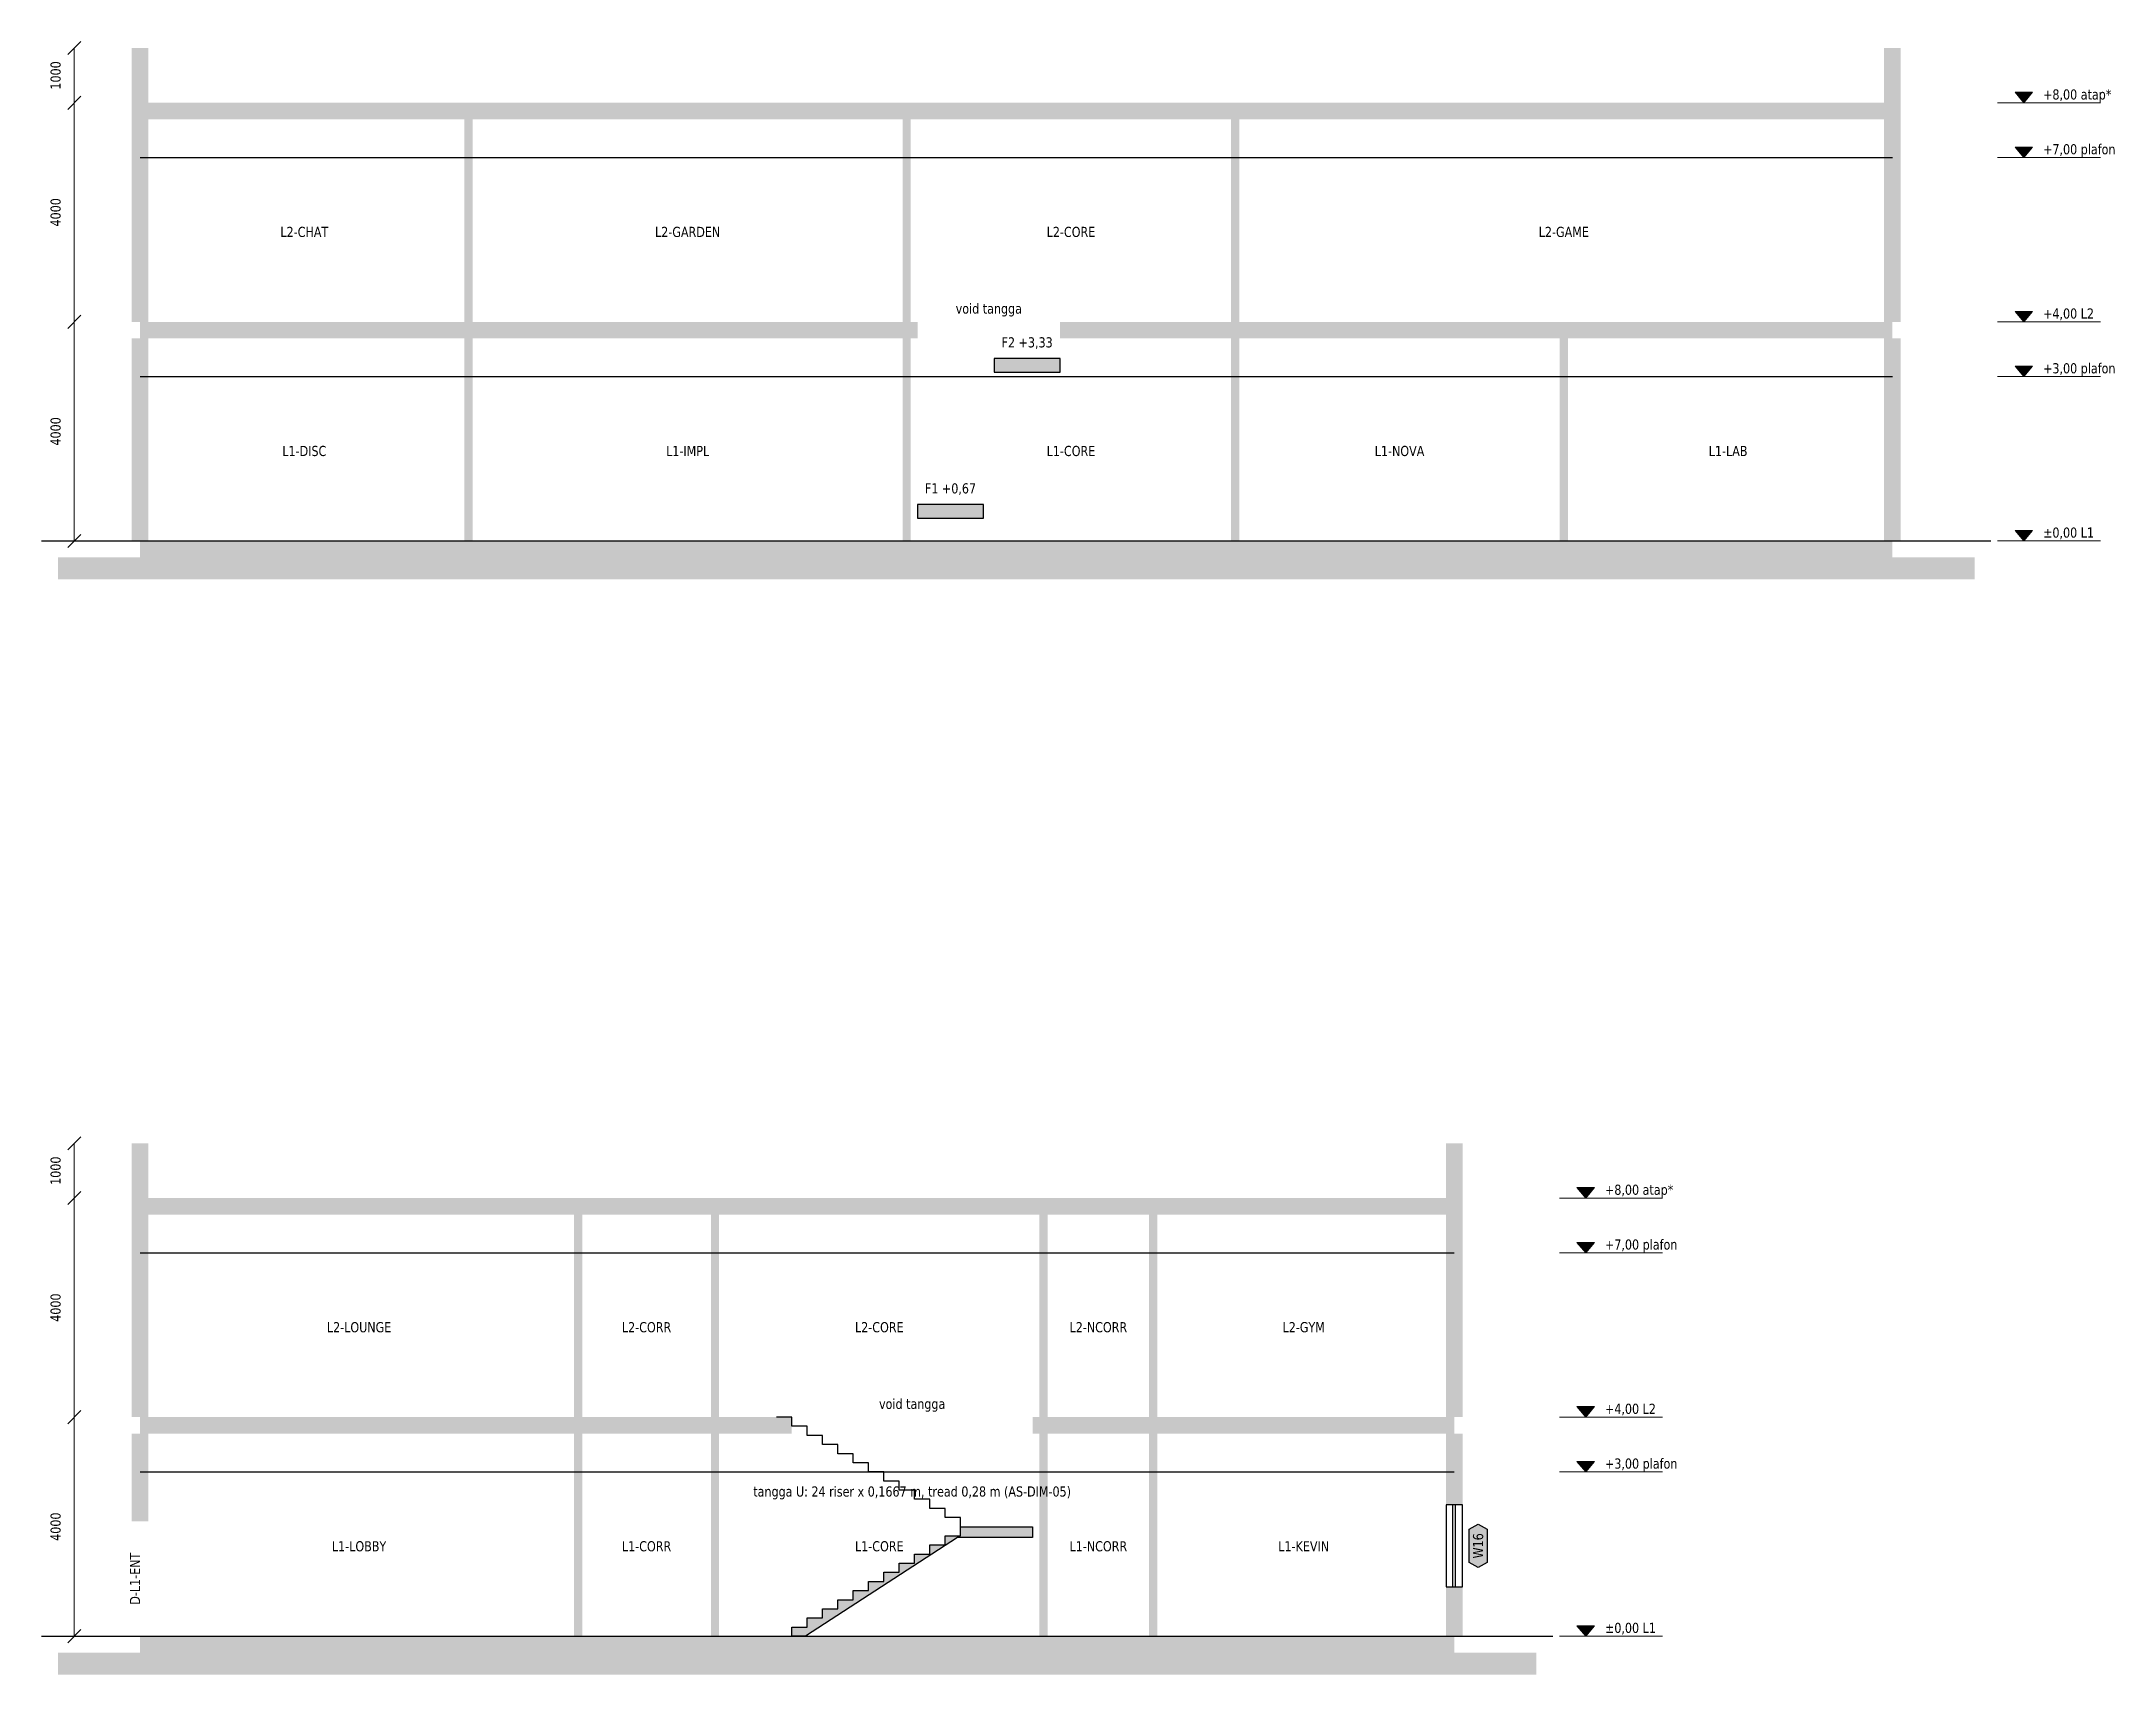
# Model space of a CAD drawing. Header units: millimetres. Extents: x -1800 to 93839, y -121500 to -90880.
# Drawn here: x -1800 to 36057, y -120700 to -90880 of the extents above; entities that cross this region are included whole.
import ezdxf
from ezdxf.enums import TextEntityAlignment as Align

# ---------------------------------------------------------------- set-up
doc = ezdxf.new("R2010")
doc.units = ezdxf.units.MM
doc.linetypes.add('DASHED', pattern=[1.524, 1.27, -0.254])
doc.layers.add('A-ANNO-DIMS', color=7, linetype='Continuous', lineweight=18, true_color=0x2f4238)
doc.layers.add('A-ANNO-NOTE', color=7, linetype='Continuous', lineweight=18, true_color=0x22302a)
for name, color, linetype in [('A-SECT-CLNG', 7, 'Continuous'), ('A-SECT-GLAZ', 7, 'Continuous'), ('A-SECT-GRND', 7, 'Continuous'), ('A-SECT-IDEN', 7, 'Continuous'), ('A-SECT-SLAB', 7, 'Continuous'), ('A-SECT-STRS', 7, 'Continuous'), ('A-SECT-WALL', 7, 'Continuous')]:
    doc.layers.add(name, color=color, linetype=linetype)
doc.styles.add('KR-SANS', font='DejaVuSans.ttf', dxfattribs={"width": 0.8})

msp = doc.modelspace()

# ---------------------------------------------------------------- texts
at = {"layer": 'A-ANNO-DIMS', "true_color": 0x2f4238, "style": 'KR-SANS', "width": 0.8}
for s, p in [('1000', (-1450, -91500)), ('4000', (-1450, -94000)), ('4000', (-1450, -98000)), ('1000', (-1450, -111500)), ('4000', (-1450, -114000)), ('4000', (-1450, -118000))]:
    msp.add_text(s, height=185.2, rotation=90, dxfattribs=at).set_placement(p, align=Align.CENTER)
at = {"layer": 'A-ANNO-NOTE', "true_color": 0x22302a, "style": 'KR-SANS', "width": 0.8}
for s, height, p in [('+8,00 atap*', 185.21, (34752, -91940)), ('+7,00 plafon', 185.21, (34752, -92940)), ('+4,00 L2', 185.2, (34752, -95940)), ('+3,00 plafon', 185.21, (34752, -96940)), ('±0,00 L1', 185.2, (34752, -99940)), ('+8,00 atap*', 185.21, (26752, -111940)), ('+7,00 plafon', 185.21, (26752, -112940)), ('+4,00 L2', 185.2, (26752, -115940)), ('+3,00 plafon', 185.21, (26752, -116940)), ('±0,00 L1', 185.2, (26752, -119940))]:
    msp.add_text(s, height=height, dxfattribs=at).set_placement(p)
at = {"layer": 'A-SECT-IDEN', "true_color": 0x1f4d3a, "style": 'KR-SANS', "width": 0.8}
for s, p in [('L2-CHAT', (3000, -94450)), ('L2-GARDEN', (10000, -94450)), ('L2-CORE', (17000, -94450)), ('L2-GAME', (26000, -94450)), ('L1-DISC', (3000, -98450)), ('L1-IMPL', (10000, -98450)), ('L1-CORE', (17000, -98450)), ('L1-NOVA', (23000, -98450)), ('L1-LAB', (29000, -98450)), ('L2-LOUNGE', (4000, -114450)), ('L2-CORR', (9250, -114450)), ('L2-CORE', (13500, -114450)), ('L2-NCORR', (17500, -114450)), ('L2-GYM', (21250, -114450)), ('L1-LOBBY', (4000, -118450)), ('L1-CORR', (9250, -118450)), ('L1-CORE', (13500, -118450)), ('L1-NCORR', (17500, -118450)), ('L1-KEVIN', (21250, -118450))]:
    msp.add_text(s, height=185.2, dxfattribs=at).set_placement(p, align=Align.CENTER)
at = {"layer": 'A-SECT-IDEN', "true_color": 0xb5532f, "style": 'KR-SANS', "width": 0.8}
for s, height, p in [('void tangga', 185.21, (15500, -95850)), ('F2 +3,33', 185.2, (16200, -96467)), ('F1 +0,67', 185.2, (14800, -99133)), ('void tangga', 185.21, (14100, -115850)), ('tangga U: 24 riser x 0,1667 m, tread 0,28 m (AS-DIM-05)', 185.21, (14100, -117450))]:
    msp.add_text(s, height=height, dxfattribs=at).set_placement(p, align=Align.CENTER)
at = {"layer": 'A-SECT-IDEN', "true_color": 0x22302a, "style": 'KR-SANS', "width": 0.8}
for s, p in [('D-L1-ENT', (0, -118950)), ('W16', (24527, -118350))]:
    msp.add_text(s, height=185.2, rotation=90, dxfattribs=at).set_placement(p, align=Align.CENTER)

# ---------------------------------------------------------------- hatches: boundary and pattern name
at = {"layer": 'A-ANNO-NOTE', "true_color": 0x1f4d3a}
h = msp.add_hatch(color=7, dxfattribs=at)
h.dxf.hatch_style = 1
h.paths.add_polyline_path([(34400, -92000), (34240, -91808), (34560, -91808)])
h = msp.add_hatch(color=7, dxfattribs=at)
h.dxf.hatch_style = 1
h.paths.add_polyline_path([(34400, -93000), (34240, -92808), (34560, -92808)])
h = msp.add_hatch(color=7, dxfattribs=at)
h.dxf.hatch_style = 1
h.paths.add_polyline_path([(34400, -96000), (34240, -95808), (34560, -95808)])
h = msp.add_hatch(color=7, dxfattribs=at)
h.dxf.hatch_style = 1
h.paths.add_polyline_path([(34400, -97000), (34240, -96808), (34560, -96808)])
h = msp.add_hatch(color=7, dxfattribs=at)
h.dxf.hatch_style = 1
h.paths.add_polyline_path([(34400, -100000), (34240, -99808), (34560, -99808)])
h = msp.add_hatch(color=7, dxfattribs=at)
h.dxf.hatch_style = 1
h.paths.add_polyline_path([(26400, -112000), (26240, -111808), (26560, -111808)])
h = msp.add_hatch(color=7, dxfattribs=at)
h.dxf.hatch_style = 1
h.paths.add_polyline_path([(26400, -113000), (26240, -112808), (26560, -112808)])
h = msp.add_hatch(color=7, dxfattribs=at)
h.dxf.hatch_style = 1
h.paths.add_polyline_path([(26400, -116000), (26240, -115808), (26560, -115808)])
h = msp.add_hatch(color=7, dxfattribs=at)
h.dxf.hatch_style = 1
h.paths.add_polyline_path([(26400, -117000), (26240, -116808), (26560, -116808)])
h = msp.add_hatch(color=7, dxfattribs=at)
h.dxf.hatch_style = 1
h.paths.add_polyline_path([(26400, -120000), (26240, -119808), (26560, -119808)])
at = {"layer": 'A-SECT-GRND', "true_color": 0xe8e2d6}
h = msp.add_hatch(color=7, dxfattribs=at)
h.dxf.hatch_style = 1
h.paths.add_polyline_path([(-1500, -100700), (33500, -100700), (33500, -100300), (-1500, -100300)])
h = msp.add_hatch(color=7, dxfattribs=at)
h.dxf.hatch_style = 1
h.paths.add_polyline_path([(-1500, -120700), (25500, -120700), (25500, -120300), (-1500, -120300)])
at = {"layer": 'A-SECT-IDEN', "true_color": 0xffffff}
h = msp.add_hatch(color=7, dxfattribs=at)
h.dxf.hatch_style = 1
h.paths.add_polyline_path([(24434, -118744), (24270, -118654), (24270, -118046), (24434, -117956), (24598, -118046), (24598, -118654)])
at = {"layer": 'A-SECT-SLAB', "true_color": 0x1f4d3a}
h = msp.add_hatch(color=7, dxfattribs=at)
h.dxf.hatch_style = 1
h.paths.add_polyline_path([(0, -92300), (32000, -92300), (32000, -92000), (0, -92000)])
h = msp.add_hatch(color=7, dxfattribs=at)
h.dxf.hatch_style = 1
h.paths.add_polyline_path([(0, -96300), (14200, -96300), (14200, -96000), (0, -96000)])
h = msp.add_hatch(color=7, dxfattribs=at)
h.dxf.hatch_style = 1
h.paths.add_polyline_path([(16800, -96300), (32000, -96300), (32000, -96000), (16800, -96000)])
at = {"layer": 'A-SECT-SLAB', "true_color": 0x7f938a}
h = msp.add_hatch(color=7, dxfattribs=at)
h.dxf.hatch_style = 1
h.paths.add_polyline_path([(0, -100300), (32000, -100300), (32000, -100000), (0, -100000)])
at = {"layer": 'A-SECT-SLAB', "true_color": 0x1f4d3a}
h = msp.add_hatch(color=7, dxfattribs=at)
h.dxf.hatch_style = 1
h.paths.add_polyline_path([(0, -112300), (24000, -112300), (24000, -112000), (0, -112000)])
h = msp.add_hatch(color=7, dxfattribs=at)
h.dxf.hatch_style = 1
h.paths.add_polyline_path([(0, -116300), (11900, -116300), (11900, -116000), (0, -116000)])
h = msp.add_hatch(color=7, dxfattribs=at)
h.dxf.hatch_style = 1
h.paths.add_polyline_path([(16300, -116300), (24000, -116300), (24000, -116000), (16300, -116000)])
at = {"layer": 'A-SECT-SLAB', "true_color": 0x7f938a}
h = msp.add_hatch(color=7, dxfattribs=at)
h.dxf.hatch_style = 1
h.paths.add_polyline_path([(0, -120300), (24000, -120300), (24000, -120000), (0, -120000)])
at = {"layer": 'A-SECT-STRS', "true_color": 0xe9c9bb}
h = msp.add_hatch(color=7, dxfattribs=at)
h.dxf.hatch_style = 1
h.paths.add_polyline_path([(15600, -96917), (16800, -96917), (16800, -96667), (15600, -96667)])
h = msp.add_hatch(color=7, dxfattribs=at)
h.dxf.hatch_style = 1
h.paths.add_polyline_path([(14200, -99583), (15400, -99583), (15400, -99333), (14200, -99333)])
h = msp.add_hatch(color=7, dxfattribs=at)
h.dxf.hatch_style = 1
h.paths.add_polyline_path([(11900, -120000), (11900, -120000), (11900, -119833), (12180, -119833), (12180, -119833), (12180, -119667), (12460, -119667), (12460, -119667), (12460, -119500), (12740, -119500), (12740, -119500), (12740, -119333), (13020, -119333), (13020, -119333), (13020, -119167), (13300, -119167), (13300, -119167), (13300, -119000), (13580, -119000), (13580, -119000), (13580, -118833), (13860, -118833), (13860, -118833), (13860, -118667), (14140, -118667), (14140, -118667), (14140, -118500), (14420, -118500), (14420, -118500), (14420, -118333), (14700, -118333), (14700, -118333), (14700, -118167), (14980, -118167), (14980, -118167), (14980, -118000), (15260, -118000), (16300, -118000), (16300, -118200), (14930, -118200), (12150, -120000)])
at = {"layer": 'A-SECT-WALL', "true_color": 0x1f4d3a}
h = msp.add_hatch(color=7, dxfattribs=at)
h.dxf.hatch_style = 1
h.paths.add_polyline_path([(-150, -96000), (150, -96000), (150, -91000), (-150, -91000)])
h = msp.add_hatch(color=7, dxfattribs=at)
h.dxf.hatch_style = 1
h.paths.add_polyline_path([(31850, -96000), (32150, -96000), (32150, -91000), (31850, -91000)])
h = msp.add_hatch(color=7, dxfattribs=at)
h.dxf.hatch_style = 1
h.paths.add_polyline_path([(5925, -96000), (6075, -96000), (6075, -92300), (5925, -92300)])
h = msp.add_hatch(color=7, dxfattribs=at)
h.dxf.hatch_style = 1
h.paths.add_polyline_path([(13925, -96000), (14075, -96000), (14075, -92300), (13925, -92300)])
h = msp.add_hatch(color=7, dxfattribs=at)
h.dxf.hatch_style = 1
h.paths.add_polyline_path([(19925, -96000), (20075, -96000), (20075, -92300), (19925, -92300)])
h = msp.add_hatch(color=7, dxfattribs=at)
h.dxf.hatch_style = 1
h.paths.add_polyline_path([(-150, -100000), (150, -100000), (150, -96300), (-150, -96300)])
h = msp.add_hatch(color=7, dxfattribs=at)
h.dxf.hatch_style = 1
h.paths.add_polyline_path([(5925, -100000), (6075, -100000), (6075, -96300), (5925, -96300)])
h = msp.add_hatch(color=7, dxfattribs=at)
h.dxf.hatch_style = 1
h.paths.add_polyline_path([(13925, -100000), (14075, -100000), (14075, -96300), (13925, -96300)])
h = msp.add_hatch(color=7, dxfattribs=at)
h.dxf.hatch_style = 1
h.paths.add_polyline_path([(19925, -100000), (20075, -100000), (20075, -96300), (19925, -96300)])
h = msp.add_hatch(color=7, dxfattribs=at)
h.dxf.hatch_style = 1
h.paths.add_polyline_path([(25925, -100000), (26075, -100000), (26075, -96300), (25925, -96300)])
h = msp.add_hatch(color=7, dxfattribs=at)
h.dxf.hatch_style = 1
h.paths.add_polyline_path([(31850, -100000), (32150, -100000), (32150, -96300), (31850, -96300)])
h = msp.add_hatch(color=7, dxfattribs=at)
h.dxf.hatch_style = 1
h.paths.add_polyline_path([(-150, -116000), (150, -116000), (150, -111000), (-150, -111000)])
h = msp.add_hatch(color=7, dxfattribs=at)
h.dxf.hatch_style = 1
h.paths.add_polyline_path([(23850, -116000), (24150, -116000), (24150, -111000), (23850, -111000)])
h = msp.add_hatch(color=7, dxfattribs=at)
h.dxf.hatch_style = 1
h.paths.add_polyline_path([(7925, -116000), (8075, -116000), (8075, -112300), (7925, -112300)])
h = msp.add_hatch(color=7, dxfattribs=at)
h.dxf.hatch_style = 1
h.paths.add_polyline_path([(10425, -116000), (10575, -116000), (10575, -112300), (10425, -112300)])
h = msp.add_hatch(color=7, dxfattribs=at)
h.dxf.hatch_style = 1
h.paths.add_polyline_path([(16425, -116000), (16575, -116000), (16575, -112300), (16425, -112300)])
h = msp.add_hatch(color=7, dxfattribs=at)
h.dxf.hatch_style = 1
h.paths.add_polyline_path([(18425, -116000), (18575, -116000), (18575, -112300), (18425, -112300)])
h = msp.add_hatch(color=7, dxfattribs=at)
h.dxf.hatch_style = 1
h.paths.add_polyline_path([(-150, -117900), (150, -117900), (150, -116300), (-150, -116300)])
h = msp.add_hatch(color=7, dxfattribs=at)
h.dxf.hatch_style = 1
h.paths.add_polyline_path([(7925, -120000), (8075, -120000), (8075, -116300), (7925, -116300)])
h = msp.add_hatch(color=7, dxfattribs=at)
h.dxf.hatch_style = 1
h.paths.add_polyline_path([(10425, -120000), (10575, -120000), (10575, -116300), (10425, -116300)])
h = msp.add_hatch(color=7, dxfattribs=at)
h.dxf.hatch_style = 1
h.paths.add_polyline_path([(16425, -120000), (16575, -120000), (16575, -116300), (16425, -116300)])
h = msp.add_hatch(color=7, dxfattribs=at)
h.dxf.hatch_style = 1
h.paths.add_polyline_path([(18425, -120000), (18575, -120000), (18575, -116300), (18425, -116300)])
h = msp.add_hatch(color=7, dxfattribs=at)
h.dxf.hatch_style = 1
h.paths.add_polyline_path([(23850, -117600), (24150, -117600), (24150, -116300), (23850, -116300)])
h = msp.add_hatch(color=7, dxfattribs=at)
h.dxf.hatch_style = 1
h.paths.add_polyline_path([(23850, -120000), (24150, -120000), (24150, -119100), (23850, -119100)])

# ---------------------------------------------------------------- linework, layer by layer
at = {"layer": 'A-ANNO-DIMS', "true_color": 0x2f4238}
for points in [[(-1320, -91120), (-1080, -90880)], [(-1200, -100000), (-1200, -91000)], [(-1320, -92120), (-1080, -91880)], [(-1320, -96120), (-1080, -95880)], [(-1320, -100120), (-1080, -99880)], [(-1320, -111120), (-1080, -110880)], [(-1200, -120000), (-1200, -111000)], [(-1320, -112120), (-1080, -111880)], [(-1320, -116120), (-1080, -115880)], [(-1320, -120120), (-1080, -119880)]]:
    msp.add_lwpolyline(points, dxfattribs=at)
at = {"layer": 'A-ANNO-NOTE', "true_color": 0x1f4d3a}
for points in [[(34400, -92000), (34240, -91808), (34560, -91808)], [(34400, -93000), (34240, -92808), (34560, -92808)], [(34400, -96000), (34240, -95808), (34560, -95808)], [(34400, -97000), (34240, -96808), (34560, -96808)], [(34400, -100000), (34240, -99808), (34560, -99808)], [(26400, -112000), (26240, -111808), (26560, -111808)], [(26400, -113000), (26240, -112808), (26560, -112808)], [(26400, -116000), (26240, -115808), (26560, -115808)], [(26400, -117000), (26240, -116808), (26560, -116808)], [(26400, -120000), (26240, -119808), (26560, -119808)]]:
    msp.add_lwpolyline(points, close=True, dxfattribs=at)
for points in [[(33920, -92000), (35800, -92000)], [(33920, -93000), (35800, -93000)], [(33920, -96000), (35800, -96000)], [(33920, -97000), (35800, -97000)], [(33920, -100000), (35800, -100000)], [(25920, -112000), (27800, -112000)], [(25920, -113000), (27800, -113000)], [(25920, -116000), (27800, -116000)], [(25920, -117000), (27800, -117000)], [(25920, -120000), (27800, -120000)]]:
    msp.add_lwpolyline(points, dxfattribs=at)
at = {"layer": 'A-SECT-CLNG', "linetype": 'DASHED', "ltscale": 17.638889, "true_color": 0x8fa99b}
for points in [[(0, -93000), (6000, -93000)], [(6000, -93000), (14000, -93000)], [(14000, -93000), (20000, -93000)], [(20000, -93000), (32000, -93000)], [(0, -97000), (6000, -97000)], [(6000, -97000), (14000, -97000)], [(14000, -97000), (20000, -97000)], [(20000, -97000), (26000, -97000)], [(26000, -97000), (32000, -97000)], [(0, -113000), (8000, -113000)], [(8000, -113000), (10500, -113000)], [(10500, -113000), (16500, -113000)], [(16500, -113000), (18500, -113000)], [(18500, -113000), (24000, -113000)], [(0, -117000), (8000, -117000)], [(8000, -117000), (10500, -117000)], [(10500, -117000), (16500, -117000)], [(16500, -117000), (18500, -117000)], [(18500, -117000), (24000, -117000)]]:
    msp.add_lwpolyline(points, dxfattribs=at)
at = {"layer": 'A-SECT-GLAZ', "true_color": 0x1f4d3a}
msp.add_lwpolyline([(23850, -119100), (24150, -119100), (24150, -117600), (23850, -117600)], close=True, dxfattribs=at)
for points in [[(23975, -119100), (23975, -117600)], [(24025, -119100), (24025, -117600)]]:
    msp.add_lwpolyline(points, dxfattribs=at)
at = {"layer": 'A-SECT-GRND', "true_color": 0x22302a}
for points in [[(-1800, -100000), (33800, -100000)], [(-1800, -120000), (25800, -120000)]]:
    msp.add_lwpolyline(points, dxfattribs=at)
at = {"layer": 'A-SECT-IDEN', "true_color": 0x1f4d3a}
msp.add_lwpolyline([(24434, -118744), (24270, -118654), (24270, -118046), (24434, -117956), (24598, -118046), (24598, -118654)], close=True, dxfattribs=at)
at = {"layer": 'A-SECT-STRS', "true_color": 0xb5532f}
for points in [[(15600, -96917), (16800, -96917), (16800, -96667), (15600, -96667)], [(14200, -99583), (15400, -99583), (15400, -99333), (14200, -99333)], [(11900, -120000), (11900, -120000), (11900, -119833), (12180, -119833), (12180, -119833), (12180, -119667), (12460, -119667), (12460, -119667), (12460, -119500), (12740, -119500), (12740, -119500), (12740, -119333), (13020, -119333), (13020, -119333), (13020, -119167), (13300, -119167), (13300, -119167), (13300, -119000), (13580, -119000), (13580, -119000), (13580, -118833), (13860, -118833), (13860, -118833), (13860, -118667), (14140, -118667), (14140, -118667), (14140, -118500), (14420, -118500), (14420, -118500), (14420, -118333), (14700, -118333), (14700, -118333), (14700, -118167), (14980, -118167), (14980, -118167), (14980, -118000), (15260, -118000), (16300, -118000), (16300, -118200), (14930, -118200), (12150, -120000)]]:
    msp.add_lwpolyline(points, close=True, dxfattribs=at)
msp.add_lwpolyline([(14980, -118000), (14980, -117833), (14700, -117833), (14700, -117667), (14420, -117667), (14420, -117500), (14140, -117500), (14140, -117333), (13860, -117333), (13860, -117167), (13580, -117167), (13580, -117000), (13300, -117000), (13300, -116833), (13020, -116833), (13020, -116667), (12740, -116667), (12740, -116500), (12460, -116500), (12460, -116333), (12180, -116333), (12180, -116167), (11900, -116167), (11900, -116000), (11620, -116000)], dxfattribs=at)

msp.set_redraw_order([(e.dxf.handle, doc.entitydb.next_handle()) for e in msp.query("TEXT MTEXT ATTDEF DIMENSION ARC_DIMENSION")])  # texts and dimensions are drawn at this point

doc.saveas('drawing.dxf')
